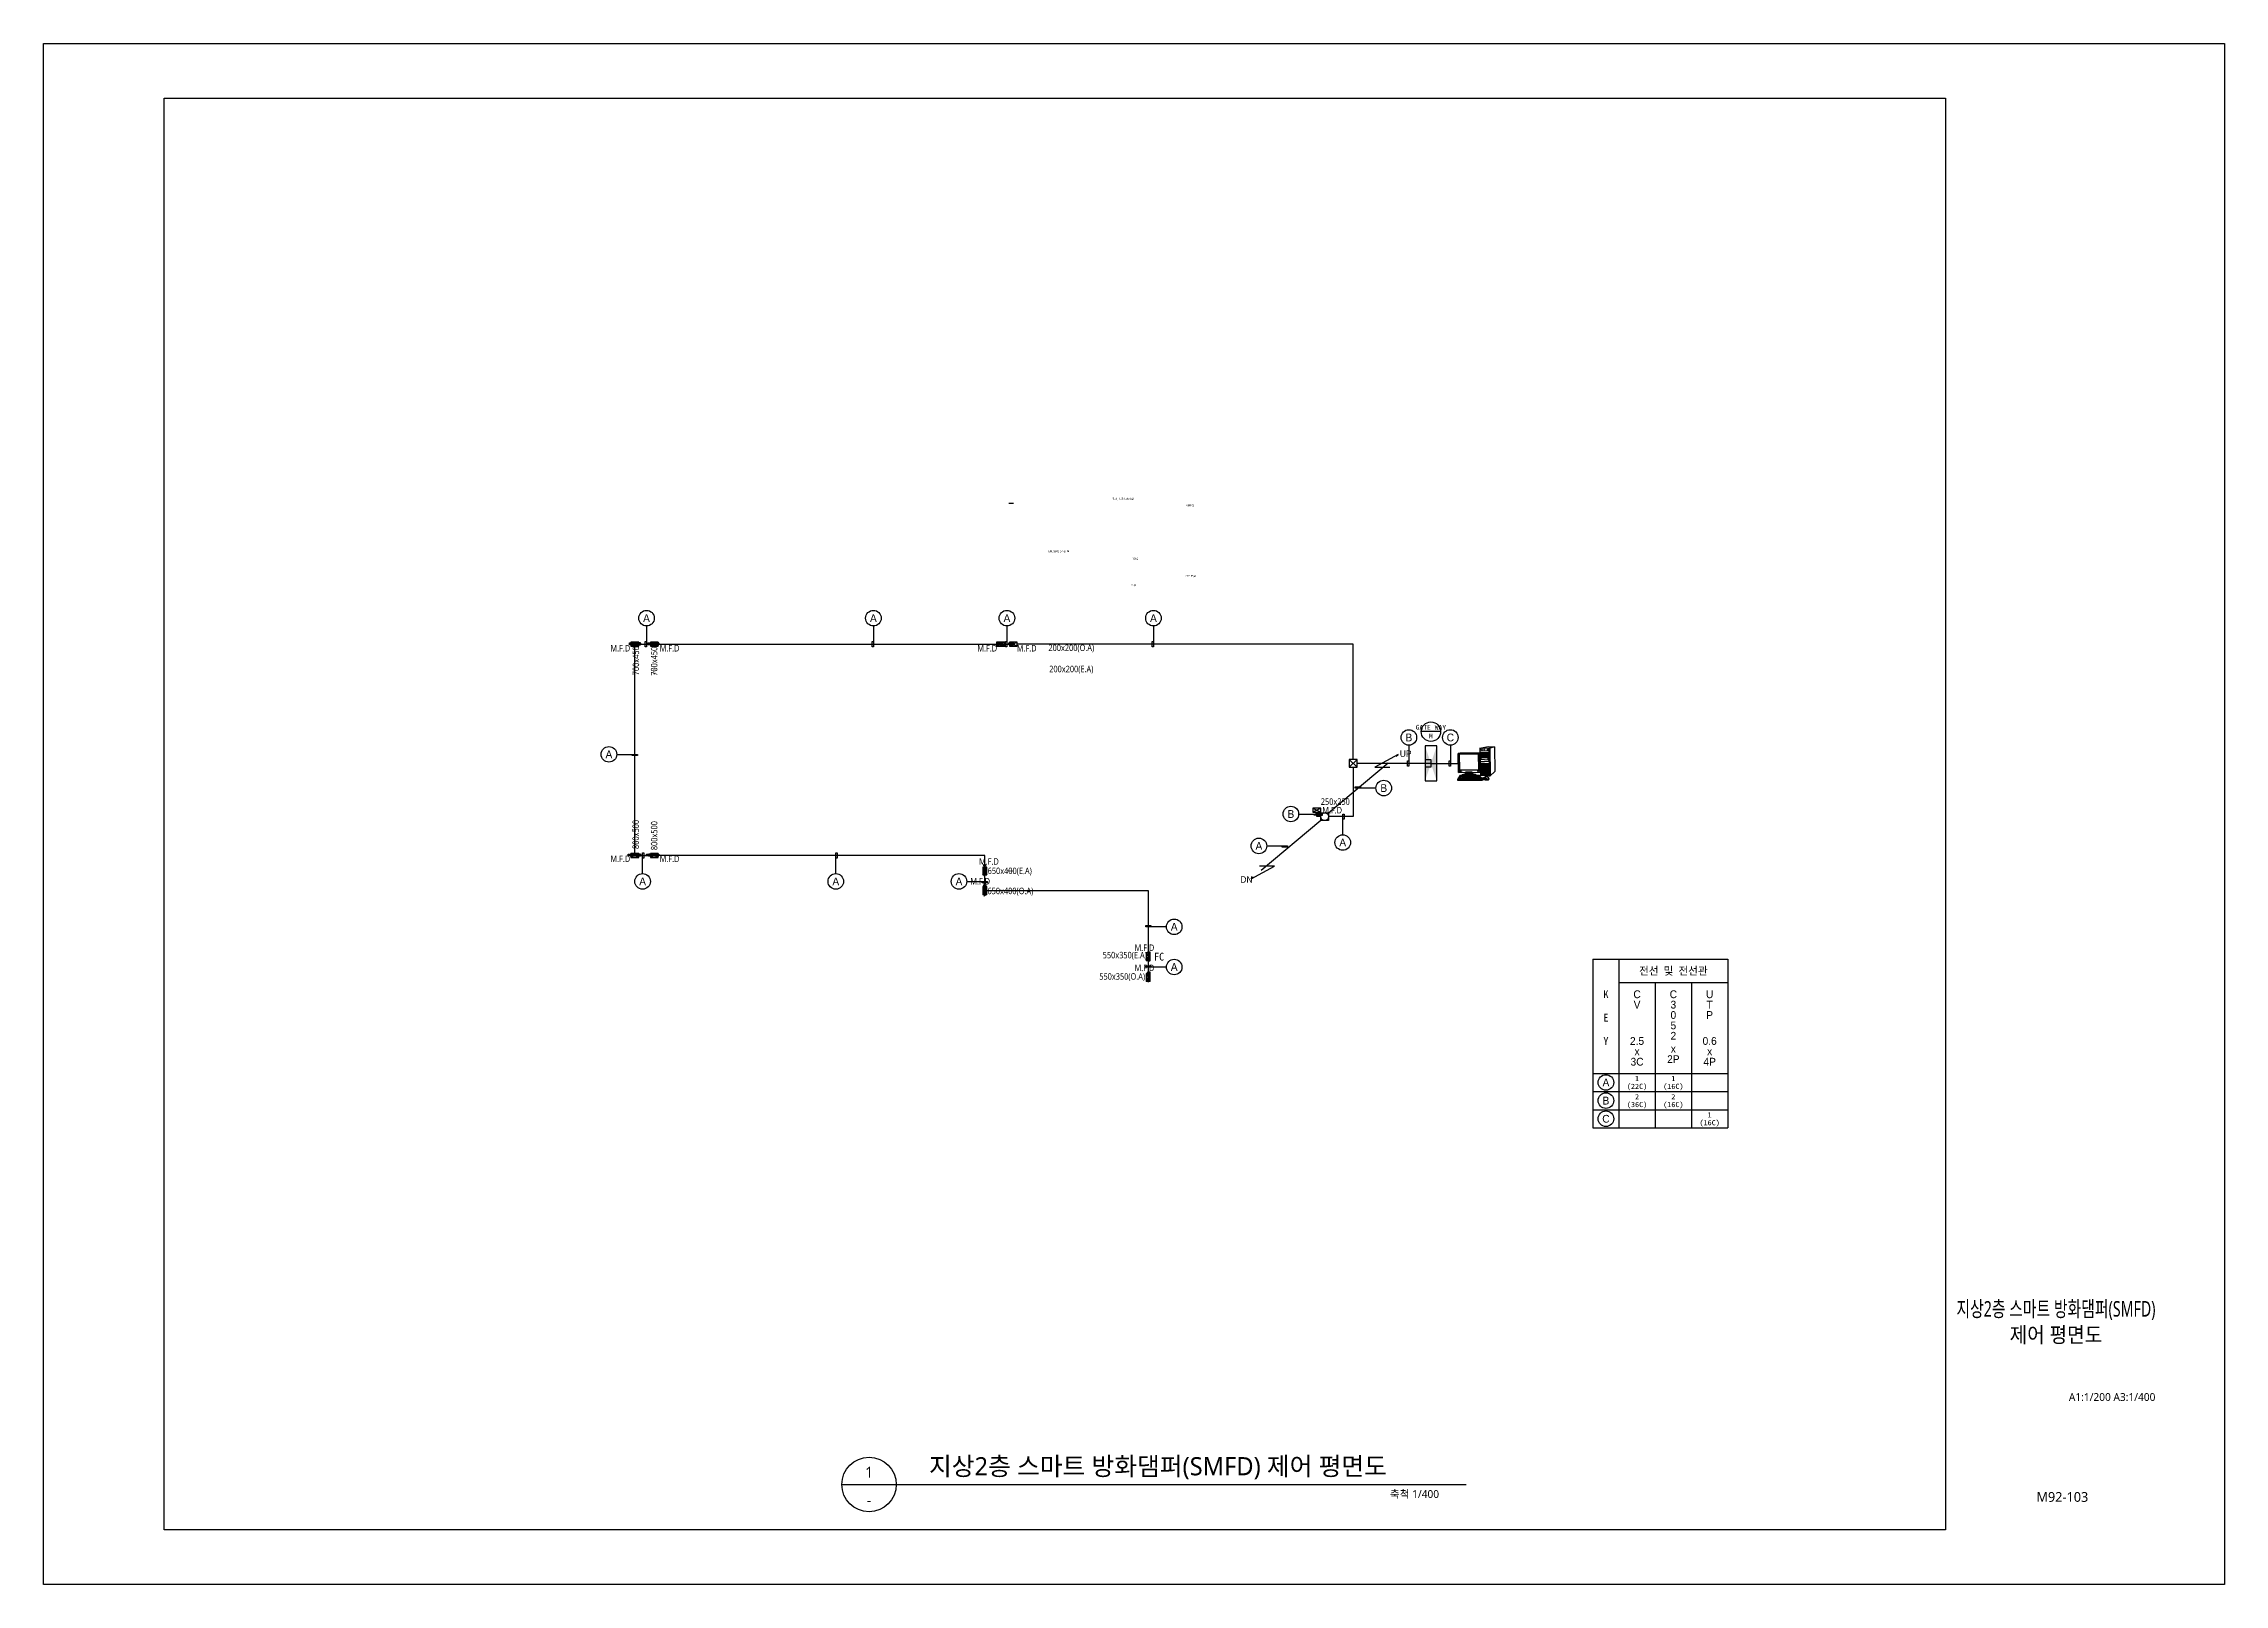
# Model space of a CAD drawing. Header units: millimetres. Extents: x -106634 to 499241, y 0 to 118800.
# Drawn here: x 168200 to 336400, y 0 to 118800 of the extents above; entities that cross this region are included whole.
import ezdxf
from ezdxf.enums import TextEntityAlignment as Align

# ---------------------------------------------------------------- set-up
doc = ezdxf.new("R2010")
doc.units = ezdxf.units.MM
doc.header["$LTSCALE"] = 200
doc.linetypes.add('A', pattern=[17, 15, -2])
doc.layers.get('DEFPOINTS').update_dxf_attribs({"color": 137})
for name, color, linetype in [('1', 7, 'Continuous'), ('1 EA', 3, 'Continuous'), ('1 MFD', 11, 'Continuous'), ('1 OA', 4, 'Continuous'), ('AA-MKXS', 3, 'Continuous'), ('ESC_CTRL', 7, 'Continuous'), ('ESC_TEXT', 255, 'Continuous'), ('F.D_frame', 4, 'Continuous'), ('SEN', 7, 'Continuous'), ('TEXT', 3, 'Continuous'), ('WALL-D', 3, 'Continuous'), ('WIRE', 143, 'A')]:
    doc.layers.add(name, color=color, linetype=linetype)
doc.styles.add('ESC_PL_ANN', font='', dxfattribs={"height": 300})
doc.styles.add('ESC_PL_WIRE', font='', dxfattribs={"height": 250})
doc.styles.add('ESC_TEXT', font='', dxfattribs={"height": 3})
doc.styles.add('STYLE1', font='', dxfattribs={"height": 300})
doc.styles.add('SUNJIN', font='malgun.ttf')
doc.styles.add('스타일1', font='malgun.ttf')
doc.styles.get('ESC_PL_ANN').set_extended_font_data('GulimChe')
doc.styles.get('ESC_PL_WIRE').set_extended_font_data('GulimChe')
doc.styles.get('ESC_TEXT').set_extended_font_data('GulimChe')
doc.styles.get('STYLE1').set_extended_font_data('HY울릉도L')

msp = doc.modelspace()

# ---------------------------------------------------------------- texts
at = {"layer": '1 EA', "style": 'SUNJIN', "width": 0.85}
for s, p in [('700x450', (215290, 71176)), ('800x500', (215290, 57733))]:
    msp.add_text(s, height=500, rotation=90, dxfattribs=at).set_placement(p, align=Align.MIDDLE_CENTER)
for s, p in [('200x200(E.A)', (247465, 70581)), ('250x250', (267828, 60356)), ('650x400(E.A)', (242716, 55018)), ('550x350(E.A)', (251590, 48520))]:
    msp.add_text(s, height=500, dxfattribs=at).set_placement(p, align=Align.MIDDLE_CENTER)
at = {"layer": '1 MFD', "style": 'SUNJIN', "width": 0.85}
for p in [(212680, 72179), (216480, 72179), (240980, 72179), (244026, 72179), (267586, 59689), (212680, 55949), (216480, 55949), (241110, 55739), (240440, 54209), (253106, 49089), (253106, 47539)]:
    msp.add_text('M.F.D', height=500, dxfattribs=at).set_placement(p, align=Align.MIDDLE_CENTER)
at = {"layer": '1 OA', "style": 'SUNJIN', "width": 0.85}
for s, p in [('200x200(O.A)', (247465, 72216)), ('650x400(O.A)', (242766, 53468)), ('550x350(O.A)', (251391, 46874))]:
    msp.add_text(s, height=500, dxfattribs=at).set_placement(p, align=Align.MIDDLE_CENTER)
for s, p in [('700x450', (213879, 71216)), ('800x500', (213866, 57823))]:
    msp.add_text(s, height=500, rotation=90, dxfattribs=at).set_placement(p, align=Align.MIDDLE_CENTER)
at = {"layer": 'AA-MKXS', "linetype": 'Continuous', "style": '스타일1'}
msp.add_text('1', height=840, dxfattribs=at).set_placement((231874, 8224), align=Align.CENTER)
msp.add_text('지상2층 스마트 방화댐퍼(SMFD) 제어 평면도', height=1400, dxfattribs=at).set_placement((236487, 8409))
msp.add_text('축척 1/400', height=600, dxfattribs=at).set_placement((275830, 6965), align=Align.MIDDLE_RIGHT)
at = {"layer": 'AA-MKXS', "style": '스타일1'}
msp.add_text('-', height=840, dxfattribs=at).set_placement((231867, 6499), align=Align.MIDDLE)
at = {"layer": 'DEFPOINTS', "style": 'SUNJIN'}
for s, p in [('전기, 항온항습기실', (250628, 83697)), ('AMP실', (256322, 83191)), ('EMI/EMS Shied실', (245701, 79660)), ('1960', (252169, 79091)), ('컨트로실', (256277, 77731)), ('전실', (252066, 77031)), ('5020', (242544, 55003))]:
    msp.add_text(s, height=150, dxfattribs=at).set_placement(p, align=Align.MIDDLE_LEFT)
for s, p in [('6720', (215306, 70156)), ('8950', (213843, 56841))]:
    msp.add_text(s, height=150, rotation=90, dxfattribs=at).set_placement(p, align=Align.MIDDLE_LEFT)
at = {"layer": 'ESC_CTRL', "style": 'ESC_PL_ANN'}
msp.add_text('FC', height=600, dxfattribs=at).set_placement((253850, 48400), align=Align.MIDDLE_LEFT)
at = {"layer": 'ESC_CTRL', "style": 'ESC_PL_WIRE'}
msp.add_text('전선 및 전선관', height=600, dxfattribs=at).set_placement((293900, 47300), align=Align.MIDDLE_CENTER)
for s, height, p in [('K', 600, (288700, 45200)), ('E', 600, (288700, 43400)), ('Y', 600, (288700, 41600)), ('1', 400, (291100, 38800)), ('1', 400, (293900, 38800)), ('(22C)', 400, (291100, 38200)), ('(36C)', 400, (291100, 36800)), ('2', 400, (291100, 37400)), ('(16C)', 400, (293900, 38200)), ('(16C)', 400, (293900, 36800)), ('2', 400, (293900, 37400)), ('(16C)', 400, (296700, 35400)), ('1', 400, (296700, 36000))]:
    msp.add_text(s, height=height, dxfattribs=at).set_placement(p, align=Align.CENTER)
at = {"layer": 'TEXT', "color": 3, "style": '스타일1'}
for s, width, p in [('지상2층 스마트 방화댐퍼(SMFD)', 0.7, (323408, 21245)), ('제어 평면도', 0.9, (323408, 19245))]:
    msp.add_text(s, height=1200, dxfattribs=dict(at, width=width)).set_placement(p, align=Align.MIDDLE_CENTER)
for s, height, p in [('A1:1/200 A3:1/400', 600, (327743, 14446)), ('M92-103', 750, (323904, 6741))]:
    msp.add_text(s, height=height, dxfattribs=at).set_placement(p, align=Align.MIDDLE_CENTER)

# ---------------------------------------------------------------- blocks, each defined once
blk = doc.blocks.new('sheet-line')
at = {"layer": 'DEFPOINTS'}
blk.add_lwpolyline([(168200, -356400), (0, -356400), (0, -237600), (168200, -237600)], close=True, dxfattribs=at)
blk = doc.blocks.new('baspro_eps')
at = {"layer": 'SEN'}
blk.add_lwpolyline([(-150, 150), (150, 150), (150, -150), (-150, -150)], close=True, dxfattribs=at)
blk.add_circle((0, 0), 150, dxfattribs=at)
at = {"layer": 'WIRE'}
for p, q in [((150, 150), (2831, 2400)), ((2831, 2400), (1937, 1910)), ((1937, 1910), (2510, 1910)), ((-150, -150), (-2831, -2400)), ((-2831, -2400), (-1937, -1910)), ((-1937, -1910), (-2510, -1910))]:
    blk.add_line(p, q, dxfattribs=at)
at = {"layer": 'SEN', "style": 'STYLE1'}
for s, p in [('UP', (2900, 2300)), ('DN', (-3250, -2550))]:
    blk.add_text(s, height=250, dxfattribs=at).set_placement(p)
blk = doc.blocks.new('A$C0C081851')
at = {"layer": 'SEN'}
for p, q in [((2, 0), (0, 4)), ((2, 4), (0, 0)), ((0, 4), (0, 0)), ((2, 4), (0, 4)), ((2, 0), (2, 4)), ((0, 0), (2, 0))]:
    blk.add_line(p, q, dxfattribs=at)
blk = doc.blocks.new('baspro_fc')
at = {"layer": 'SEN', "xscale": 75, "yscale": 75, "zscale": 75, "rotation": 180}
blk.add_blockref('A$C0C081851', (75, 150), dxfattribs=at)
blk = doc.blocks.new('PB')
at = {"layer": 'SEN'}
for p, q in [((-1.5, 1.5), (1.5, -1.5)), ((1.5, 1.5), (-1.5, -1.5))]:
    blk.add_line(p, q, dxfattribs=at)
blk.add_lwpolyline([(1.5, 1.5), (-1.5, 1.5), (-1.5, -1.5), (1.5, -1.5)], close=True, dxfattribs=at)
blk = doc.blocks.new('baspro_pbox')
at = {"layer": 'SEN', "xscale": 100, "yscale": 100, "zscale": 100}
blk.add_blockref('PB', (0, 0), dxfattribs=at)
blk = doc.blocks.new('baspro_ccms')
at = {"color": 7}
for p, q in [((-1347, 766), (-1185, 797)), ((315, 794), (-1347, 767)), ((315, 794), (-1347, 767)), ((-1347, 767), (-1324, -691)), ((251, 744), (-1289, 719)), ((-1289, 719), (-1269, -512)), ((220, 726), (-1259, 703)), ((225, 726), (-1259, 703)), ((225, 726), (-1259, 703)), ((225, 726), (-1259, 703)), ((225, 726), (-1259, 703)), ((225, 726), (-1259, 703)), ((-1259, 703), (-1240, -495)), ((-1259, 703), (-1240, -495)), ((-1259, 703), (-1240, -495)), ((-1259, 703), (-1240, -495)), ((-1259, 703), (-1240, -495)), ((-1259, 703), (-1240, -490)), ((239, -467), (220, 726)), ((244, -472), (225, 726)), ((244, -472), (225, 726)), ((244, -472), (225, 726)), ((244, -472), (225, 726)), ((244, -472), (225, 726)), ((270, -487), (251, 744)), ((328, 859), (315, 794)), ((338, -665), (315, 794)), ((338, -665), (315, 794)), ((327, 1154), (324, 1117)), ((324, 1117), (340, 35)), ((336, 1179), (327, 1154)), ((327, 994), (1032, 963)), ((332, 856), (1044, 819)), ((335, 1175), (966, 1296)), ((1007, 1156), (335, 1176)), ((337, 320), (1048, 274)), ((340, 35), (341, 22)), ((341, 22), (352, 20)), ((343, 180), (1046, 141)), ((344, 50), (1048, 3)), ((344, 15), (1046, -30)), ((352, 20), (357, 21)), ((357, 21), (371, -847)), ((387, 854), (390, 716)), ((968, 822), (387, 854)), ((390, 719), (392, 582)), ((970, 687), (390, 719)), ((390, 716), (970, 684)), ((392, 589), (394, 451)), ((972, 557), (392, 589)), ((392, 582), (972, 550)), ((394, 454), (396, 319)), ((975, 422), (394, 454)), ((394, 451), (974, 420)), ((396, 319), (977, 279)), ((422, 548), (943, 519)), ((423, 495), (944, 466)), ((450, 792), (443, 792)), ((443, 792), (443, 784)), ((443, 784), (443, 779)), ((443, 779), (450, 776)), ((458, 792), (450, 792)), ((450, 776), (458, 776)), ((875, 770), (458, 792)), ((458, 776), (891, 753)), ((495, 692), (855, 669)), ((496, 613), (495, 692)), ((509, 671), (510, 655)), ((839, 651), (509, 671)), ((510, 655), (840, 635)), ((525, 813), (525, 789)), ((650, 805), (525, 813)), ((525, 772), (526, 736)), ((526, 736), (778, 721)), ((548, 505), (812, 490)), ((664, 818), (650, 805)), ((778, 813), (664, 818)), ((730, 627), (836, 622)), ((731, 607), (730, 627)), ((837, 602), (731, 607)), ((778, 775), (778, 813)), ((778, 721), (778, 759)), ((836, 622), (837, 602)), ((840, 635), (839, 651)), ((856, 587), (855, 669)), ((893, 769), (875, 770)), ((891, 753), (899, 753)), ((900, 765), (893, 769)), ((899, 753), (900, 765)), ((904, 1012), (903, 1109)), ((903, 1109), (969, 1107)), ((971, 1005), (904, 1012)), ((966, 1296), (1449, 1285)), ((970, 684), (968, 822)), ((969, 1107), (971, 1005)), ((972, 550), (970, 687)), ((974, 420), (972, 557)), ((977, 279), (975, 422)), ((1449, 1285), (1007, 1156)), ((1029, 1151), (1016, 1163)), ((1082, 1183), (1023, 1159)), ((1023, 1159), (1059, -913)), ((1036, 1128), (1029, 1151)), ((1068, -906), (1036, 1128)), ((1115, -881), (1082, 1183)), ((1086, 1175), (1117, -891)), ((-1183, -916), (-1409, -1245)), ((-1409, -1245), (532, -1241)), ((-1409, -1245), (-1409, -1295)), ((-1324, -691), (338, -665)), ((-1324, -691), (338, -665)), ((-1282, -1165), (-1267, -1133)), ((-1269, -512), (270, -487)), ((-1257, -1115), (-1267, -1133)), ((-1267, -1133), (-1226, -1133)), ((-1263, -1214), (-1248, -1183)), ((-1263, -1214), (-1191, -1214)), ((-1257, -1115), (-1216, -1115)), ((-1253, -1115), (-1238, -1084)), ((-1237, -1165), (-1248, -1183)), ((-1248, -1183), (-1207, -1182)), ((-1240, -490), (239, -467)), ((-1240, -495), (244, -472)), ((-1240, -495), (244, -472)), ((-1240, -495), (244, -472)), ((-1240, -495), (244, -472)), ((-1240, -495), (244, -472)), ((-1228, -1066), (-1238, -1084)), ((-1238, -1084), (-1197, -1084)), ((-1237, -1165), (-1196, -1165)), ((-1236, -1165), (-1226, -1165)), ((-1228, -1066), (-1187, -1066)), ((-1216, -1115), (-1226, -1133)), ((-1211, -1165), (-1226, -1133)), ((-1225, -1066), (-1210, -1034)), ((-1201, -1147), (-1216, -1115)), ((-1200, -1016), (-1210, -1034)), ((-1210, -1034), (-1169, -1034)), ((-1196, -1165), (-1207, -1182)), ((-1191, -1214), (-1207, -1182)), ((-1200, -1016), (-1158, -1016)), ((-1187, -1066), (-1197, -1084)), ((-1182, -1115), (-1197, -1084)), ((-1181, -1196), (-1196, -1165)), ((-1181, -1196), (-1191, -1214)), ((-1172, -1098), (-1187, -1066)), ((-1178, -985), (-1163, -953)), ((-1178, -985), (-358, -983)), ((-1174, -911), (238, -908)), ((-1158, -1016), (-1169, -1034)), ((-1154, -1066), (-1169, -1034)), ((-1165, -1214), (-1150, -1182)), ((-1165, -1214), (-366, -1212)), ((-1153, -935), (-1163, -953)), ((-1163, -953), (-1122, -953)), ((-1143, -1048), (-1158, -1016)), ((-1153, -935), (-1112, -935)), ((-1140, -1165), (-1150, -1182)), ((-1150, -1182), (-381, -1181)), ((-1140, -1165), (-391, -1163)), ((-1112, -935), (-1122, -953)), ((-1107, -984), (-1122, -953)), ((-1120, -1165), (-1105, -1133)), ((-1096, -967), (-1112, -935)), ((-1095, -1115), (-1105, -1133)), ((-1105, -1133), (-1064, -1133)), ((-1097, -984), (-1082, -953)), ((-1095, -1115), (-1054, -1115)), ((-1092, -1115), (-1077, -1083)), ((-1072, -935), (-1082, -953)), ((-1082, -953), (-1041, -953)), ((-1066, -1066), (-1077, -1083)), ((-1077, -1083), (-1035, -1083)), ((-1072, -935), (-1031, -935)), ((-1066, -1066), (-1025, -1066)), ((-1054, -1115), (-1064, -1133)), ((-1049, -1164), (-1064, -1133)), ((-1063, -1066), (-1048, -1034)), ((-1039, -1147), (-1054, -1115)), ((-1038, -1016), (-1048, -1034)), ((-1048, -1034), (-1007, -1034)), ((-1031, -935), (-1041, -953)), ((-1026, -984), (-1041, -953)), ((-1040, -871), (-781, -776)), ((11, -854), (-1040, -871)), ((11, -854), (-1040, -871)), ((-1040, -871), (-1040, -912)), ((-1040, -912), (11, -896)), ((-1039, -1164), (-1024, -1133)), ((-1038, -1016), (-997, -1016)), ((-1025, -1066), (-1035, -1083)), ((-1020, -1115), (-1035, -1083)), ((-1016, -967), (-1031, -935)), ((-1010, -1097), (-1025, -1066)), ((-1014, -1115), (-1024, -1133)), ((-1024, -1133), (-983, -1133)), ((-1016, -984), (-1001, -953)), ((-1014, -1115), (-973, -1115)), ((-1011, -1115), (-996, -1083)), ((-997, -1016), (-1007, -1034)), ((-992, -1065), (-1007, -1034)), ((-991, -935), (-1001, -953)), ((-1001, -953), (-960, -952)), ((-982, -1048), (-997, -1016)), ((-985, -1065), (-996, -1083)), ((-996, -1083), (-955, -1083)), ((-991, -935), (-950, -935)), ((-985, -1065), (-944, -1065)), ((-973, -1115), (-983, -1133)), ((-968, -1164), (-983, -1133)), ((-982, -1065), (-967, -1034)), ((-958, -1147), (-973, -1115)), ((-957, -1016), (-967, -1034)), ((-967, -1034), (-926, -1034)), ((-950, -935), (-960, -952)), ((-945, -984), (-960, -952)), ((-958, -1164), (-943, -1132)), ((-957, -1016), (-916, -1016)), ((-944, -1065), (-955, -1083)), ((-939, -1115), (-955, -1083)), ((-935, -966), (-950, -935)), ((-929, -1097), (-944, -1065)), ((-933, -1115), (-943, -1132)), ((-943, -1132), (-902, -1132)), ((-935, -984), (-920, -952)), ((-933, -1115), (-892, -1115)), ((-930, -1115), (-915, -1083)), ((-916, -1016), (-926, -1034)), ((-911, -1065), (-926, -1034)), ((-910, -935), (-920, -952)), ((-920, -952), (-879, -952)), ((-901, -1048), (-916, -1016)), ((-905, -1065), (-915, -1083)), ((-915, -1083), (-874, -1083)), ((-910, -935), (-869, -935)), ((-905, -1065), (-863, -1065)), ((-892, -1115), (-902, -1132)), ((-887, -1164), (-902, -1132)), ((-901, -1065), (-886, -1033)), ((-877, -1146), (-892, -1115)), ((-876, -1016), (-886, -1033)), ((-886, -1033), (-845, -1033)), ((-869, -935), (-879, -952)), ((-864, -984), (-879, -952)), ((-877, -1164), (-862, -1132)), ((-876, -1016), (-835, -1016)), ((-863, -1065), (-874, -1083)), ((-859, -1115), (-874, -1083)), ((-854, -966), (-869, -935)), ((-848, -1097), (-863, -1065)), ((-852, -1115), (-862, -1132)), ((-862, -1132), (-821, -1132)), ((-854, -984), (-839, -952)), ((-852, -1115), (-811, -1114)), ((-849, -1115), (-834, -1083)), ((-835, -1016), (-845, -1033)), ((-830, -1065), (-845, -1033)), ((-829, -934), (-839, -952)), ((-839, -952), (-798, -952)), ((-820, -1047), (-835, -1016)), ((-824, -1065), (-834, -1083)), ((-834, -1083), (-793, -1083)), ((-829, -934), (-788, -934)), ((-824, -1065), (-782, -1065)), ((-811, -1114), (-821, -1132)), ((-806, -1164), (-821, -1132)), ((-820, -1065), (-805, -1033)), ((-796, -1146), (-811, -1114)), ((-795, -1016), (-805, -1033)), ((-805, -1033), (-764, -1033)), ((-788, -934), (-798, -952)), ((-783, -984), (-798, -952)), ((-796, -1164), (-782, -1132)), ((-795, -1016), (-754, -1015)), ((-782, -1065), (-793, -1083)), ((-778, -1114), (-793, -1083)), ((-773, -966), (-788, -934)), ((-767, -1097), (-782, -1065)), ((-771, -1114), (-782, -1132)), ((-782, -1132), (-740, -1132)), ((-781, -776), (-778, -776)), ((-256, -674), (-779, -682)), ((-779, -682), (-777, -808)), ((-777, -808), (-254, -800)), ((-773, -984), (-758, -952)), ((-771, -1114), (-730, -1114)), ((-768, -1114), (-753, -1083)), ((-754, -1015), (-764, -1033)), ((-749, -1065), (-764, -1033)), ((-748, -934), (-758, -952)), ((-758, -952), (-717, -952)), ((-739, -1047), (-754, -1015)), ((-743, -1065), (-753, -1083)), ((-753, -1083), (-712, -1083)), ((-748, -934), (-707, -934)), ((-743, -1065), (-702, -1065)), ((-730, -1114), (-740, -1132)), ((-725, -1164), (-740, -1132)), ((-739, -1065), (-724, -1033)), ((-715, -1146), (-730, -1114)), ((-714, -1015), (-724, -1033)), ((-724, -1033), (-683, -1033)), ((-707, -934), (-717, -952)), ((-702, -984), (-717, -952)), ((-716, -1164), (-701, -1132)), ((-714, -1015), (-673, -1015)), ((-702, -1065), (-712, -1083)), ((-697, -1114), (-712, -1083)), ((-692, -966), (-707, -934)), ((-686, -1097), (-702, -1065)), ((-690, -1114), (-701, -1132)), ((-701, -1132), (-659, -1132)), ((-692, -984), (-677, -952)), ((-690, -1114), (-649, -1114)), ((-687, -1114), (-672, -1082)), ((-673, -1015), (-683, -1033)), ((-668, -1065), (-683, -1033)), ((-667, -934), (-677, -952)), ((-677, -952), (-636, -952)), ((-658, -1047), (-673, -1015)), ((-662, -1065), (-672, -1082)), ((-672, -1082), (-631, -1082)), ((-667, -934), (-626, -934)), ((-662, -1065), (-621, -1065)), ((-649, -1114), (-659, -1132)), ((-644, -1164), (-659, -1132)), ((-658, -1065), (-643, -1033)), ((-634, -1146), (-649, -1114)), ((-633, -1015), (-643, -1033)), ((-643, -1033), (-602, -1033)), ((-626, -934), (-636, -952)), ((-621, -983), (-636, -952)), ((-635, -1164), (-620, -1132)), ((-633, -1015), (-592, -1015)), ((-621, -1065), (-631, -1082)), ((-616, -1114), (-631, -1082)), ((-611, -966), (-626, -934)), ((-606, -1096), (-621, -1065)), ((-609, -1114), (-620, -1132)), ((-620, -1132), (-578, -1132)), ((-611, -983), (-596, -952)), ((-609, -1114), (-568, -1114)), ((-606, -1114), (-591, -1082)), ((-592, -1015), (-602, -1033)), ((-587, -1065), (-602, -1033)), ((-586, -934), (-596, -952)), ((-596, -952), (-555, -952)), ((-577, -1047), (-592, -1015)), ((-581, -1065), (-591, -1082)), ((-591, -1082), (-550, -1082)), ((-586, -934), (-545, -934)), ((-581, -1065), (-540, -1064)), ((-568, -1114), (-578, -1132)), ((-563, -1163), (-578, -1132)), ((-577, -1065), (-562, -1033)), ((-553, -1146), (-568, -1114)), ((-552, -1015), (-562, -1033)), ((-562, -1033), (-521, -1033)), ((-545, -934), (-555, -952)), ((-540, -983), (-555, -952)), ((-554, -1163), (-539, -1132)), ((-552, -1015), (-511, -1015)), ((-540, -1064), (-550, -1082)), ((-535, -1114), (-550, -1082)), ((-530, -966), (-545, -934)), ((-525, -1096), (-540, -1064)), ((-529, -1114), (-539, -1132)), ((-539, -1132), (-498, -1131)), ((-530, -983), (-516, -951)), ((-529, -1114), (-487, -1114)), ((-511, -1015), (-521, -1033)), ((-506, -1064), (-521, -1033)), ((-505, -934), (-516, -951)), ((-516, -951), (-474, -951)), ((-516, -1096), (-501, -1064)), ((-496, -1047), (-511, -1015)), ((-505, -934), (-464, -934)), ((-505, -1114), (-490, -1082)), ((-459, -1064), (-501, -1064)), ((-501, -1064), (-490, -1082)), ((-487, -1114), (-498, -1131)), ((-482, -1163), (-498, -1131)), ((-449, -1082), (-490, -1082)), ((-487, -1047), (-472, -1015)), ((-472, -1145), (-487, -1114)), ((-477, -1064), (-462, -1033)), ((-464, -934), (-474, -951)), ((-459, -983), (-474, -951)), ((-473, -1163), (-458, -1131)), ((-472, -1015), (-462, -1033)), ((-431, -1015), (-472, -1015)), ((-449, -965), (-464, -934)), ((-420, -1032), (-462, -1033)), ((-459, -1064), (-449, -1082)), ((-448, -1114), (-458, -1131)), ((-458, -1131), (-417, -1131)), ((-434, -1114), (-449, -1082)), ((-448, -1114), (-427, -1114)), ((-440, -965), (-425, -934)), ((-438, -1096), (-423, -1064)), ((-431, -1015), (-420, -1032)), ((-430, -983), (-415, -951)), ((-428, -1114), (-413, -1082)), ((-427, -1114), (-417, -1131)), ((-384, -933), (-425, -934)), ((-425, -934), (-415, -951)), ((-423, -1064), (-413, -1082)), ((-382, -1064), (-423, -1064)), ((-405, -1064), (-420, -1032)), ((-402, -1163), (-417, -1131)), ((-374, -951), (-415, -951)), ((-372, -1082), (-413, -1082)), ((-409, -1046), (-394, -1015)), ((-402, -1145), (-387, -1114)), ((-399, -1064), (-384, -1032)), ((-394, -1015), (-384, -1032)), ((-353, -1015), (-394, -1015)), ((-392, -1163), (-377, -1131)), ((-391, -1163), (-381, -1181)), ((-346, -1113), (-387, -1114)), ((-387, -1114), (-377, -1131)), ((-384, -933), (-374, -951)), ((-343, -1032), (-384, -1032)), ((-382, -1064), (-372, -1082)), ((-366, -1212), (-381, -1181)), ((-336, -1131), (-377, -1131)), ((-358, -983), (-374, -951)), ((-356, -1113), (-372, -1082)), ((-361, -1096), (-346, -1064)), ((-353, -1015), (-343, -1032)), ((-350, -1113), (-335, -1082)), ((-350, -1195), (-335, -1163)), ((-350, -1195), (-340, -1212)), ((-346, -1064), (-335, -1082)), ((-304, -1064), (-346, -1064)), ((-346, -1113), (-336, -1131)), ((-328, -1064), (-343, -1032)), ((-340, -1212), (-325, -1181)), ((-340, -1212), (-268, -1212)), ((-321, -1163), (-336, -1131)), ((-294, -1082), (-335, -1082)), ((-335, -1163), (-325, -1181)), ((-294, -1163), (-335, -1163)), ((-332, -1046), (-317, -1015)), ((-283, -1180), (-325, -1181)), ((-322, -1064), (-307, -1032)), ((-276, -1014), (-317, -1015)), ((-317, -1015), (-307, -1032)), ((-313, -1145), (-298, -1113)), ((-265, -1032), (-307, -1032)), ((-304, -1064), (-294, -1082)), ((-303, -1163), (-288, -1131)), ((-199, -1113), (-298, -1113)), ((-298, -1113), (-288, -1131)), ((-296, -965), (-281, -933)), ((-296, -965), (-285, -983)), ((-279, -1113), (-294, -1082)), ((-294, -1163), (-283, -1180)), ((-189, -1131), (-288, -1131)), ((-285, -983), (-270, -951)), ((-285, -983), (-52, -982)), ((-283, -1096), (-268, -1064)), ((-268, -1212), (-283, -1180)), ((-281, -933), (-270, -951)), ((-240, -933), (-281, -933)), ((-276, -1014), (-265, -1032)), ((-273, -1113), (-258, -1082)), ((-229, -951), (-270, -951)), ((-227, -1064), (-268, -1064)), ((-268, -1064), (-258, -1082)), ((-250, -1064), (-265, -1032)), ((-217, -1081), (-258, -1082)), ((-254, -800), (-256, -674)), ((-255, -767), (-252, -767)), ((-252, -767), (11, -854)), ((-252, -767), (11, -854)), ((-240, -933), (-229, -951)), ((-214, -983), (-229, -951)), ((-228, -1194), (-213, -1163)), ((-228, -1194), (-217, -1212)), ((-227, -1064), (-217, -1081)), ((-201, -1113), (-217, -1081)), ((-217, -1212), (-202, -1180)), ((-217, -1212), (-146, -1212)), ((-215, -965), (-200, -933)), ((-172, -1163), (-213, -1163)), ((-213, -1163), (-202, -1180)), ((-204, -983), (-190, -951)), ((-161, -1180), (-202, -1180)), ((-159, -933), (-200, -933)), ((-200, -933), (-190, -951)), ((-199, -1113), (-189, -1131)), ((-198, -1046), (-183, -1014)), ((-198, -1046), (-188, -1064)), ((-148, -951), (-190, -951)), ((-174, -1163), (-189, -1131)), ((-188, -1064), (-173, -1032)), ((-106, -1063), (-188, -1064)), ((-142, -1014), (-183, -1014)), ((-183, -1014), (-173, -1032)), ((-132, -1032), (-173, -1032)), ((-172, -1163), (-161, -1180)), ((-171, -1095), (-156, -1064)), ((-171, -1095), (-160, -1113)), ((-146, -1212), (-161, -1180)), ((-159, -933), (-148, -951)), ((-152, -1113), (-137, -1081)), ((-70, -1113), (-152, -1113)), ((-133, -982), (-148, -951)), ((-147, -1064), (-137, -1081)), ((-142, -1014), (-132, -1032)), ((-96, -1081), (-137, -1081)), ((-134, -965), (-119, -933)), ((-117, -1064), (-132, -1032)), ((-126, -1145), (-111, -1113)), ((-126, -1145), (-116, -1162)), ((-124, -982), (-109, -951)), ((-119, -933), (-109, -951)), ((-78, -933), (-119, -933)), ((-117, -1046), (-102, -1014)), ((-116, -1162), (-101, -1131)), ((-43, -1162), (-116, -1162)), ((-111, -1113), (-101, -1131)), ((-67, -950), (-109, -951)), ((-107, -1063), (-92, -1032)), ((-106, -1063), (-96, -1081)), ((-102, -1014), (-92, -1032)), ((-61, -1014), (-102, -1014)), ((-60, -1131), (-101, -1131)), ((-99, -1194), (-84, -1162)), ((-99, -1194), (-88, -1212)), ((-81, -1113), (-96, -1081)), ((-51, -1032), (-92, -1032)), ((-88, -1212), (-74, -1180)), ((-88, -1212), (-17, -1212)), ((-84, -1162), (-74, -1180)), ((-81, -1095), (-66, -1063)), ((-78, -933), (-67, -950)), ((-32, -1180), (-74, -1180)), ((-71, -1113), (-56, -1081)), ((-70, -1113), (-60, -1131)), ((-52, -982), (-67, -950)), ((-25, -1063), (-66, -1063)), ((-66, -1063), (-56, -1081)), ((-61, -1014), (-51, -1032)), ((-45, -1162), (-60, -1131)), ((-15, -1081), (-56, -1081)), ((-36, -1063), (-51, -1032)), ((-45, -1145), (-31, -1113)), ((-43, -1162), (-32, -1180)), ((-36, -1046), (-21, -1014)), ((-35, -1162), (-20, -1130)), ((-17, -1212), (-32, -1180)), ((-31, -1113), (-20, -1130)), ((11, -1113), (-31, -1113)), ((-26, -1063), (-11, -1032)), ((-25, -1063), (-15, -1081)), ((-21, -1014), (-11, -1032)), ((20, -1014), (-21, -1014)), ((21, -1130), (-20, -1130)), ((-18, -1194), (-3, -1162)), ((0, -1113), (-15, -1081)), ((30, -1031), (-11, -1032)), ((-8, -1212), (7, -1180)), ((-8, -1212), (64, -1211)), ((244, -932), (-5, -933)), ((-5, -933), (22, -982)), ((38, -1162), (-3, -1162)), ((-3, -1162), (7, -1180)), ((0, -1095), (15, -1063)), ((49, -1180), (7, -1180)), ((10, -1113), (25, -1081)), ((11, -896), (11, -854)), ((11, -1113), (21, -1130)), ((56, -1063), (15, -1063)), ((15, -1063), (25, -1081)), ((20, -1014), (30, -1031)), ((36, -1162), (21, -1130)), ((271, -981), (22, -982)), ((66, -1081), (25, -1081)), ((45, -1063), (30, -1031)), ((35, -1144), (50, -1113)), ((38, -1162), (49, -1180)), ((46, -1162), (61, -1130)), ((64, -1211), (49, -1180)), ((92, -1112), (50, -1113)), ((50, -1113), (61, -1130)), ((56, -1063), (66, -1081)), ((102, -1130), (61, -1130)), ((63, -1194), (78, -1162)), ((81, -1113), (66, -1081)), ((73, -1211), (88, -1180)), ((73, -1211), (145, -1211)), ((78, -932), (105, -982)), ((119, -1162), (78, -1162)), ((78, -1162), (88, -1180)), ((129, -1180), (88, -1180)), ((92, -1112), (102, -1130)), ((102, -1045), (117, -1014)), ((102, -1045), (113, -1063)), ((117, -1162), (102, -1130)), ((113, -1063), (128, -1031)), ((194, -1063), (113, -1063)), ((158, -1013), (117, -1014)), ((117, -1014), (128, -1031)), ((119, -1162), (129, -1180)), ((169, -1031), (128, -1031)), ((145, -1211), (129, -1180)), ((138, -1095), (153, -1063)), ((138, -1095), (148, -1112)), ((148, -1112), (163, -1081)), ((230, -1112), (148, -1112)), ((153, -1063), (163, -1081)), ((158, -1013), (169, -1031)), ((161, -932), (188, -982)), ((205, -1080), (163, -1081)), ((184, -1063), (169, -1031)), ((174, -1144), (189, -1112)), ((174, -1144), (184, -1162)), ((183, -1045), (198, -1013)), ((184, -1162), (199, -1130)), ((339, -1161), (184, -1162)), ((189, -1112), (199, -1130)), ((194, -1063), (208, -1031)), ((194, -1063), (205, -1080)), ((198, -1013), (208, -1031)), ((239, -1013), (198, -1013)), ((240, -1130), (199, -1130)), ((202, -1193), (217, -1162)), ((202, -1193), (212, -1211)), ((220, -1112), (205, -1080)), ((250, -1031), (208, -1031)), ((212, -1211), (227, -1179)), ((212, -1211), (364, -1211)), ((217, -1162), (227, -1179)), ((219, -1095), (234, -1063)), ((227, -1179), (349, -1179)), ((229, -1112), (244, -1080)), ((230, -1112), (240, -1130)), ((234, -1063), (244, -1080)), ((275, -1063), (234, -1063)), ((239, -1013), (250, -1031)), ((256, -1162), (240, -1130)), ((244, -932), (271, -981)), ((286, -1080), (244, -1080)), ((247, -913), (532, -1241)), ((265, -1063), (250, -1031)), ((255, -1144), (270, -1112)), ((264, -1045), (279, -1013)), ((265, -1162), (280, -1130)), ((270, -1112), (280, -1130)), ((311, -1112), (270, -1112)), ((274, -1063), (289, -1031)), ((275, -1063), (286, -1080)), ((279, -1013), (289, -1031)), ((320, -1013), (279, -1013)), ((321, -1130), (280, -1130)), ((301, -1112), (286, -1080)), ((331, -1031), (289, -1031)), ((300, -1094), (315, -1063)), ((310, -1112), (325, -1080)), ((311, -1112), (321, -1130)), ((356, -1062), (315, -1063)), ((315, -1063), (325, -1080)), ((320, -1013), (331, -1031)), ((336, -1161), (321, -1130)), ((366, -1080), (325, -1080)), ((346, -1062), (331, -1031)), ((365, -450), (336, -530)), ((336, -1144), (351, -1112)), ((367, -585), (338, -665)), ((339, -1161), (349, -1179)), ((346, -1161), (361, -1130)), ((364, -1211), (349, -1179)), ((392, -1112), (351, -1112)), ((351, -1112), (361, -1130)), ((402, -1130), (361, -1130)), ((364, -1193), (378, -1161)), ((382, -1112), (366, -1080)), ((371, -847), (381, -871)), ((374, -901), (372, -871)), ((379, -915), (374, -901)), ((374, -1211), (389, -1179)), ((374, -1211), (445, -1211)), ((420, -1161), (378, -1161)), ((378, -1161), (389, -1179)), ((391, -926), (379, -915)), ((381, -871), (397, -874)), ((389, -1179), (430, -1179)), ((412, -931), (391, -926)), ((392, -1112), (402, -1130)), ((397, -874), (417, -874)), ((417, -1161), (402, -1130)), ((1025, -987), (412, -931)), ((417, -874), (437, -874)), ((420, -1161), (430, -1179)), ((445, -1211), (430, -1179)), ((437, -874), (1068, -906)), ((477, -1173), (490, -1167)), ((490, -1167), (510, -1157)), ((518, -1137), (506, -1143)), ((510, -1157), (533, -1147)), ((534, -1131), (518, -1137)), ((532, -1241), (532, -1291)), ((533, -1147), (550, -1142)), ((546, -1128), (534, -1131)), ((561, -1126), (546, -1128)), ((550, -1142), (564, -1140)), ((574, -1125), (561, -1126)), ((564, -1140), (582, -1139)), ((590, -1125), (574, -1125)), ((582, -1139), (596, -1140)), ((605, -1126), (590, -1125)), ((596, -1140), (612, -1143)), ((603, -1176), (602, -1178)), ((603, -1177), (602, -1180)), ((602, -1178), (602, -1179)), ((602, -1179), (604, -1181)), ((602, -1180), (602, -1184)), ((602, -1184), (603, -1187)), ((605, -1169), (603, -1173)), ((603, -1172), (603, -1174)), ((603, -1173), (603, -1177)), ((603, -1174), (603, -1176)), ((603, -1187), (603, -1190)), ((603, -1190), (604, -1193)), ((607, -1194), (603, -1192)), ((603, -1192), (604, -1195)), ((603, -1192), (604, -1196)), ((604, -1170), (608, -1158)), ((605, -1172), (604, -1170)), ((604, -1181), (605, -1182)), ((604, -1193), (605, -1196)), ((604, -1195), (605, -1198)), ((604, -1196), (605, -1201)), ((627, -1131), (605, -1126)), ((607, -1173), (605, -1172)), ((605, -1182), (607, -1183)), ((605, -1196), (606, -1197)), ((605, -1198), (607, -1199)), ((605, -1201), (606, -1205)), ((606, -1197), (608, -1198)), ((606, -1205), (608, -1210)), ((611, -1174), (607, -1173)), ((607, -1183), (611, -1183)), ((642, -1187), (607, -1194)), ((607, -1199), (609, -1200)), ((608, -1158), (614, -1148)), ((608, -1198), (609, -1198)), ((608, -1210), (609, -1213)), ((609, -1198), (611, -1199)), ((609, -1200), (611, -1200)), ((609, -1213), (610, -1218)), ((610, -1218), (613, -1223)), ((615, -1174), (611, -1174)), ((611, -1183), (615, -1183)), ((611, -1199), (615, -1198)), ((611, -1200), (613, -1200)), ((612, -1143), (619, -1145)), ((613, -1200), (614, -1200)), ((613, -1223), (617, -1231)), ((614, -1148), (620, -1138)), ((614, -1200), (616, -1200)), ((620, -1174), (615, -1174)), ((615, -1183), (620, -1182)), ((615, -1198), (620, -1197)), ((616, -1200), (619, -1199)), ((617, -1231), (620, -1235)), ((619, -1232), (618, -1237)), ((618, -1237), (620, -1239)), ((619, -1145), (627, -1131)), ((619, -1199), (621, -1198)), ((620, -1138), (625, -1129)), ((627, -1173), (620, -1174)), ((620, -1182), (626, -1181)), ((620, -1197), (626, -1195)), ((620, -1235), (624, -1237)), ((620, -1239), (622, -1242)), ((621, -1198), (624, -1198)), ((622, -1242), (626, -1244)), ((624, -1198), (627, -1197)), ((624, -1237), (630, -1240)), ((625, -1129), (631, -1121)), ((626, -1181), (633, -1180)), ((626, -1195), (633, -1193)), ((626, -1244), (631, -1245)), ((635, -1171), (627, -1173)), ((627, -1197), (630, -1196)), ((630, -1196), (634, -1195)), ((630, -1240), (634, -1240)), ((631, -1121), (638, -1113)), ((631, -1245), (638, -1246)), ((633, -1180), (640, -1178)), ((633, -1193), (640, -1192)), ((634, -1195), (637, -1194)), ((634, -1240), (645, -1242)), ((642, -1170), (635, -1171)), ((637, -1194), (639, -1193)), ((638, -1113), (643, -1105)), ((638, -1246), (647, -1247)), ((639, -1193), (642, -1193)), ((640, -1178), (647, -1177)), ((640, -1192), (646, -1191)), ((649, -1169), (642, -1170)), ((682, -1179), (642, -1187)), ((642, -1193), (644, -1192)), ((643, -1105), (650, -1103)), ((646, -1105), (643, -1108)), ((647, -1107), (643, -1108)), ((643, -1108), (645, -1108)), ((643, -1108), (644, -1109)), ((644, -1103), (670, -1071)), ((656, -1099), (644, -1103)), ((644, -1109), (651, -1107)), ((644, -1192), (648, -1192)), ((645, -1108), (667, -1102)), ((645, -1242), (659, -1243)), ((648, -1104), (646, -1105)), ((646, -1191), (652, -1190)), ((653, -1105), (647, -1107)), ((647, -1177), (653, -1176)), ((647, -1247), (660, -1248)), ((654, -1103), (648, -1104)), ((648, -1192), (652, -1191)), ((656, -1167), (649, -1169)), ((650, -1103), (656, -1101)), ((651, -1107), (658, -1105)), ((652, -1190), (658, -1188)), ((652, -1191), (657, -1190)), ((656, -1104), (653, -1105)), ((653, -1176), (659, -1175)), ((660, -1101), (654, -1103)), ((662, -1098), (656, -1099)), ((656, -1101), (662, -1100)), ((661, -1103), (656, -1104)), ((663, -1166), (656, -1167)), ((657, -1190), (661, -1189)), ((658, -1105), (665, -1104)), ((658, -1188), (665, -1187)), ((659, -1175), (665, -1174)), ((659, -1243), (677, -1244)), ((666, -1099), (660, -1101)), ((660, -1248), (679, -1250)), ((667, -1101), (661, -1103)), ((661, -1189), (666, -1189)), ((667, -1097), (662, -1098)), ((662, -1100), (667, -1098)), ((670, -1165), (663, -1166)), ((665, -1104), (671, -1102)), ((665, -1174), (671, -1172)), ((665, -1187), (671, -1186)), ((674, -1097), (666, -1099)), ((666, -1189), (670, -1188)), ((674, -1095), (667, -1097)), ((667, -1102), (693, -1097)), ((667, -1098), (672, -1097)), ((674, -1100), (667, -1101)), ((670, -1071), (672, -1069)), ((676, -1164), (670, -1165)), ((670, -1188), (675, -1187)), ((671, -1102), (677, -1101)), ((671, -1172), (676, -1171)), ((671, -1186), (676, -1186)), ((672, -1069), (675, -1067)), ((672, -1097), (677, -1096)), ((679, -1094), (674, -1095)), ((682, -1096), (674, -1097)), ((680, -1099), (674, -1100)), ((675, -1067), (677, -1065)), ((675, -1187), (681, -1187)), ((681, -1163), (676, -1164)), ((676, -1171), (679, -1171)), ((676, -1186), (680, -1185)), ((677, -1065), (679, -1064)), ((677, -1096), (682, -1095)), ((677, -1101), (684, -1100)), ((677, -1244), (699, -1247)), ((679, -1064), (685, -1062)), ((684, -1093), (679, -1094)), ((679, -1171), (682, -1170)), ((679, -1250), (701, -1252)), ((686, -1097), (680, -1099)), ((680, -1185), (683, -1185)), ((686, -1162), (681, -1163)), ((681, -1187), (685, -1186)), ((682, -1095), (687, -1094)), ((688, -1095), (682, -1096)), ((682, -1170), (685, -1169)), ((712, -1177), (682, -1179)), ((683, -1185), (685, -1184)), ((690, -1092), (684, -1093)), ((684, -1100), (690, -1098)), ((685, -1062), (690, -1061)), ((685, -1169), (688, -1169)), ((685, -1184), (689, -1184)), ((685, -1186), (690, -1186)), ((692, -1096), (686, -1097)), ((692, -1161), (686, -1162)), ((687, -1094), (693, -1093)), ((693, -1094), (688, -1095)), ((688, -1169), (690, -1169)), ((689, -1184), (692, -1184)), ((690, -1061), (697, -1059)), ((694, -1091), (690, -1092)), ((690, -1098), (696, -1097)), ((690, -1165), (691, -1163)), ((690, -1165), (691, -1164)), ((690, -1168), (690, -1165)), ((690, -1167), (690, -1165)), ((690, -1169), (690, -1167)), ((690, -1170), (690, -1168)), ((690, -1173), (690, -1170)), ((691, -1176), (690, -1173)), ((690, -1186), (694, -1185)), ((691, -1163), (693, -1160)), ((691, -1164), (693, -1160)), ((692, -1181), (691, -1176)), ((697, -1095), (692, -1096)), ((693, -1159), (692, -1161)), ((693, -1164), (692, -1166)), ((693, -1164), (692, -1166)), ((692, -1166), (692, -1169)), ((692, -1168), (702, -1166)), ((692, -1166), (692, -1168)), ((692, -1169), (692, -1171)), ((692, -1171), (692, -1174)), ((692, -1174), (693, -1178)), ((692, -1184), (692, -1181)), ((701, -1092), (693, -1094)), ((693, -1093), (699, -1092)), ((693, -1097), (706, -1095)), ((694, -1157), (693, -1159)), ((694, -1161), (693, -1164)), ((693, -1162), (693, -1164)), ((693, -1178), (694, -1181)), ((701, -1090), (694, -1091)), ((696, -1153), (694, -1157)), ((695, -1157), (694, -1160)), ((694, -1160), (699, -1159)), ((694, -1181), (694, -1184)), ((694, -1184), (697, -1184)), ((694, -1185), (699, -1185)), ((697, -1155), (695, -1157)), ((696, -1097), (702, -1096)), ((698, -1149), (696, -1153)), ((697, -1059), (707, -1056)), ((702, -1094), (697, -1095)), ((698, -1152), (697, -1155)), ((697, -1184), (700, -1183)), ((700, -1145), (698, -1149)), ((700, -1149), (698, -1152)), ((699, -1092), (705, -1091)), ((699, -1159), (704, -1158)), ((699, -1185), (704, -1184)), ((699, -1247), (733, -1251)), ((702, -1142), (700, -1145)), ((701, -1146), (700, -1149)), ((700, -1183), (703, -1183)), ((706, -1089), (701, -1090)), ((707, -1092), (701, -1092)), ((702, -1144), (701, -1146)), ((701, -1252), (735, -1256)), ((732, -1090), (702, -1142)), ((707, -1094), (702, -1094)), ((702, -1096), (707, -1096)), ((704, -1141), (702, -1144)), ((702, -1166), (707, -1166)), ((703, -1183), (706, -1183)), ((705, -1139), (704, -1141)), ((704, -1158), (708, -1158)), ((704, -1184), (708, -1184)), ((705, -1091), (710, -1090)), ((707, -1136), (705, -1139)), ((712, -1088), (706, -1089)), ((706, -1095), (719, -1094)), ((706, -1183), (708, -1182)), ((707, -1056), (722, -1053)), ((713, -1091), (707, -1092)), ((712, -1094), (707, -1094)), ((707, -1096), (712, -1095)), ((708, -1134), (707, -1136)), ((707, -1166), (712, -1166)), ((710, -1131), (708, -1134)), ((708, -1158), (711, -1158)), ((708, -1182), (711, -1182)), ((708, -1184), (712, -1184)), ((710, -1090), (716, -1090)), ((711, -1128), (710, -1131)), ((713, -1125), (711, -1128)), ((711, -1158), (716, -1158)), ((711, -1182), (715, -1182)), ((717, -1088), (712, -1088)), ((718, -1093), (712, -1094)), ((712, -1095), (717, -1095)), ((712, -1166), (718, -1165)), ((778, -1184), (712, -1177)), ((712, -1184), (715, -1184)), ((720, -1091), (713, -1091)), ((715, -1122), (713, -1125)), ((716, -1120), (715, -1122)), ((715, -1182), (724, -1182)), ((715, -1184), (719, -1183)), ((716, -1090), (722, -1090)), ((718, -1117), (716, -1120)), ((716, -1158), (721, -1158)), ((722, -1088), (717, -1088)), ((717, -1095), (722, -1095)), ((722, -1094), (718, -1093)), ((719, -1114), (718, -1117)), ((718, -1165), (723, -1165)), ((719, -1094), (722, -1094)), ((721, -1112), (719, -1114)), ((719, -1183), (723, -1184)), ((725, -1090), (720, -1091)), ((723, -1108), (721, -1112)), ((721, -1158), (725, -1158)), ((722, -1053), (735, -1050)), ((727, -1088), (722, -1088)), ((722, -1090), (727, -1089)), ((722, -1094), (725, -1090)), ((725, -1090), (722, -1094)), ((722, -1095), (725, -1092)), ((725, -1105), (723, -1108)), ((723, -1165), (727, -1166)), ((723, -1184), (726, -1184)), ((724, -1182), (733, -1183)), ((725, -1092), (725, -1090)), ((726, -1103), (725, -1105)), ((725, -1158), (730, -1158)), ((728, -1100), (726, -1103)), ((726, -1184), (728, -1184)), ((730, -1088), (727, -1088)), ((727, -1089), (732, -1090)), ((727, -1166), (736, -1166)), ((729, -1097), (728, -1100)), ((728, -1184), (731, -1184)), ((731, -1094), (729, -1097)), ((733, -1088), (730, -1088)), ((730, -1158), (734, -1158)), ((732, -1092), (731, -1094)), ((731, -1184), (734, -1184)), ((733, -1090), (732, -1092)), ((735, -1084), (733, -1088)), ((735, -1087), (733, -1090)), ((733, -1183), (742, -1183)), ((733, -1251), (758, -1254)), ((734, -1158), (740, -1158)), ((734, -1184), (737, -1184)), ((735, -1050), (750, -1048)), ((737, -1081), (735, -1084)), ((737, -1084), (735, -1087)), ((735, -1256), (760, -1259)), ((736, -1166), (743, -1166)), ((740, -1077), (737, -1081)), ((739, -1082), (737, -1084)), ((737, -1184), (740, -1184)), ((741, -1079), (739, -1082)), ((742, -1073), (740, -1077)), ((740, -1158), (750, -1159)), ((740, -1184), (743, -1185)), ((743, -1075), (741, -1079)), ((745, -1069), (742, -1073)), ((742, -1183), (752, -1184)), ((746, -1071), (743, -1075)), ((743, -1166), (753, -1167)), ((743, -1185), (746, -1185)), ((748, -1065), (745, -1069)), ((748, -1067), (746, -1071)), ((746, -1185), (748, -1185)), ((751, -1060), (748, -1065)), ((751, -1063), (748, -1067)), ((748, -1185), (752, -1186)), ((750, -1048), (760, -1047)), ((750, -1159), (761, -1161)), ((754, -1056), (751, -1060)), ((753, -1060), (751, -1063)), ((752, -1184), (759, -1185)), ((752, -1186), (756, -1186)), ((756, -1057), (753, -1060)), ((753, -1167), (763, -1168)), ((757, -1052), (754, -1056)), ((758, -1053), (756, -1057)), ((756, -1186), (759, -1186)), ((760, -1047), (757, -1052)), ((760, -1051), (758, -1053)), ((758, -1254), (787, -1256)), ((759, -1185), (766, -1185)), ((759, -1186), (763, -1186)), ((763, -1047), (760, -1051)), ((760, -1259), (788, -1262)), ((761, -1161), (774, -1162)), ((768, -1046), (763, -1047)), ((763, -1168), (772, -1169)), ((763, -1186), (767, -1187)), ((766, -1185), (774, -1186)), ((767, -1187), (771, -1187)), ((776, -1045), (768, -1046)), ((771, -1187), (774, -1188)), ((772, -1169), (781, -1169)), ((774, -1162), (788, -1163)), ((774, -1186), (780, -1187)), ((774, -1188), (779, -1188)), ((785, -1045), (776, -1045)), ((812, -1188), (778, -1184)), ((779, -1188), (782, -1188)), ((780, -1187), (789, -1188)), ((781, -1169), (788, -1170)), ((782, -1188), (786, -1189)), ((798, -1044), (785, -1045)), ((786, -1189), (790, -1189)), ((787, -1256), (824, -1260)), ((788, -1163), (802, -1165)), ((788, -1170), (793, -1171)), ((788, -1262), (826, -1266)), ((789, -1188), (796, -1189)), ((790, -1189), (795, -1190)), ((793, -1171), (808, -1173)), ((795, -1190), (800, -1190)), ((796, -1189), (805, -1190)), ((806, -1044), (798, -1044)), ((800, -1190), (805, -1191)), ((802, -1165), (814, -1167)), ((805, -1190), (818, -1191)), ((805, -1191), (808, -1191)), ((816, -1045), (806, -1044)), ((808, -1173), (823, -1175)), ((808, -1191), (812, -1192)), ((966, -1216), (812, -1188)), ((812, -1192), (816, -1192)), ((814, -1167), (826, -1169)), ((830, -1046), (816, -1045)), ((816, -1192), (820, -1193)), ((818, -1191), (832, -1193)), ((820, -1193), (825, -1194)), ((823, -1175), (836, -1177)), ((824, -1260), (856, -1263)), ((825, -1194), (828, -1194)), ((826, -1169), (837, -1170)), ((826, -1266), (858, -1269)), ((828, -1194), (832, -1195)), ((842, -1047), (830, -1046)), ((832, -1193), (844, -1196)), ((832, -1195), (836, -1196)), ((836, -1177), (846, -1179)), ((836, -1196), (839, -1196)), ((837, -1170), (849, -1173)), ((839, -1196), (842, -1197)), ((853, -1048), (842, -1047)), ((842, -1197), (845, -1198)), ((844, -1196), (855, -1199)), ((845, -1198), (848, -1199)), ((846, -1179), (857, -1182)), ((848, -1199), (850, -1199)), ((849, -1173), (860, -1176)), ((850, -1199), (853, -1200)), ((864, -1050), (853, -1048)), ((853, -1200), (855, -1200)), ((855, -1199), (867, -1203)), ((855, -1200), (858, -1201)), ((856, -1263), (888, -1267)), ((857, -1182), (865, -1184)), ((858, -1201), (860, -1202)), ((858, -1269), (890, -1272)), ((860, -1176), (876, -1181)), ((860, -1202), (864, -1203)), ((878, -1052), (864, -1050)), ((864, -1203), (867, -1204)), ((865, -1184), (874, -1187)), ((867, -1203), (876, -1206)), ((867, -1204), (870, -1205)), ((870, -1205), (875, -1207)), ((874, -1187), (892, -1194)), ((875, -1207), (879, -1208)), ((876, -1181), (889, -1186)), ((876, -1206), (883, -1208)), ((891, -1055), (878, -1052)), ((879, -1208), (884, -1210)), ((883, -1208), (892, -1210)), ((884, -1210), (890, -1212)), ((888, -1267), (926, -1269)), ((889, -1186), (902, -1190)), ((890, -1212), (896, -1213)), ((890, -1272), (928, -1275)), ((907, -1058), (891, -1055)), ((892, -1194), (907, -1198)), ((892, -1210), (899, -1212)), ((896, -1213), (902, -1215)), ((899, -1212), (905, -1214)), ((902, -1190), (914, -1193)), ((902, -1215), (909, -1216)), ((905, -1214), (909, -1215)), ((921, -1061), (907, -1058)), ((907, -1198), (925, -1202)), ((909, -1215), (919, -1218)), ((909, -1216), (916, -1218)), ((914, -1193), (929, -1197)), ((916, -1218), (923, -1220)), ((919, -1218), (930, -1219)), ((935, -1065), (921, -1061)), ((923, -1220), (929, -1221)), ((925, -1202), (939, -1204)), ((926, -1269), (937, -1269)), ((928, -1275), (939, -1274)), ((929, -1197), (940, -1198)), ((929, -1221), (933, -1222)), ((930, -1219), (941, -1221)), ((933, -1222), (939, -1222)), ((949, -1069), (935, -1065)), ((937, -1269), (948, -1268)), ((939, -1204), (950, -1205)), ((939, -1222), (945, -1223)), ((939, -1274), (950, -1274)), ((940, -1198), (953, -1199)), ((941, -1221), (950, -1221)), ((945, -1223), (951, -1223)), ((948, -1268), (959, -1266)), ((960, -1073), (949, -1069)), ((950, -1205), (959, -1204)), ((950, -1221), (960, -1221)), ((950, -1274), (960, -1272)), ((951, -1223), (957, -1223)), ((953, -1199), (967, -1198)), ((957, -1223), (964, -1223)), ((959, -1204), (967, -1204)), ((959, -1266), (968, -1264)), ((973, -1080), (960, -1073)), ((960, -1221), (968, -1221)), ((960, -1272), (969, -1269)), ((964, -1223), (972, -1222)), ((990, -1214), (966, -1216)), ((967, -1198), (981, -1196)), ((967, -1204), (975, -1202)), ((968, -1221), (979, -1219)), ((968, -1264), (980, -1259)), ((969, -1269), (982, -1264)), ((972, -1222), (979, -1221)), ((982, -1085), (973, -1080)), ((975, -1202), (984, -1200)), ((979, -1219), (983, -1218)), ((979, -1221), (984, -1220)), ((980, -1259), (992, -1252)), ((981, -1196), (990, -1193)), ((991, -1091), (982, -1085)), ((982, -1264), (994, -1258)), ((983, -1218), (988, -1217)), ((984, -1200), (992, -1198)), ((984, -1220), (989, -1218)), ((988, -1217), (993, -1215)), ((989, -1218), (994, -1216)), ((990, -1193), (999, -1189)), ((1021, -1196), (990, -1214)), ((998, -1097), (991, -1091)), ((992, -1198), (997, -1196)), ((992, -1252), (1000, -1246)), ((993, -1215), (998, -1213)), ((994, -1216), (999, -1214)), ((994, -1258), (1002, -1251)), ((997, -1196), (1002, -1193)), ((1004, -1103), (998, -1097)), ((998, -1213), (1002, -1211)), ((999, -1189), (1004, -1186)), ((999, -1214), (1004, -1212)), ((1000, -1246), (1008, -1237)), ((1002, -1193), (1007, -1191)), ((1002, -1211), (1007, -1209)), ((1002, -1251), (1010, -1242)), ((1010, -1109), (1004, -1103)), ((1004, -1186), (1008, -1184)), ((1004, -1212), (1009, -1210)), ((1007, -1191), (1012, -1187)), ((1007, -1209), (1012, -1206)), ((1008, -1184), (1012, -1181)), ((1008, -1237), (1019, -1223)), ((1009, -1210), (1012, -1207)), ((1016, -1116), (1010, -1109)), ((1010, -1242), (1021, -1229)), ((1012, -1181), (1016, -1177)), ((1012, -1187), (1019, -1181)), ((1012, -1206), (1015, -1204)), ((1012, -1207), (1016, -1205)), ((1015, -1204), (1021, -1200)), ((1020, -1125), (1016, -1116)), ((1016, -1177), (1019, -1173)), ((1016, -1205), (1020, -1202)), ((1019, -1173), (1022, -1170)), ((1019, -1181), (1023, -1175)), ((1019, -1223), (1023, -1218)), ((1024, -1135), (1020, -1125)), ((1020, -1202), (1023, -1199)), ((1023, -1129), (1021, -1124)), ((1024, -1129), (1021, -1125)), ((1031, -1182), (1021, -1196)), ((1021, -1200), (1024, -1196)), ((1021, -1229), (1024, -1223)), ((1022, -1170), (1023, -1166)), ((1025, -1134), (1023, -1129)), ((1023, -1166), (1025, -1162)), ((1023, -1175), (1025, -1170)), ((1023, -1199), (1026, -1196)), ((1023, -1218), (1025, -1212)), ((1026, -1136), (1024, -1129)), ((1026, -1145), (1024, -1135)), ((1024, -1196), (1026, -1194)), ((1024, -1223), (1027, -1218)), ((1063, -990), (1025, -987)), ((1026, -1140), (1025, -1134)), ((1025, -1162), (1026, -1158)), ((1025, -1170), (1027, -1166)), ((1025, -1212), (1028, -1206)), ((1028, -1142), (1026, -1136)), ((1027, -1145), (1026, -1140)), ((1026, -1153), (1026, -1145)), ((1026, -1158), (1026, -1153)), ((1026, -1194), (1028, -1191)), ((1026, -1196), (1028, -1192)), ((1028, -1149), (1027, -1145)), ((1027, -1166), (1028, -1162)), ((1027, -1218), (1029, -1211)), ((1029, -1148), (1028, -1142)), ((1028, -1153), (1028, -1149)), ((1028, -1157), (1028, -1153)), ((1028, -1162), (1028, -1157)), ((1028, -1192), (1030, -1189)), ((1028, -1191), (1029, -1189)), ((1028, -1206), (1029, -1200)), ((1030, -1155), (1029, -1148)), ((1031, -1193), (1029, -1186)), ((1029, -1189), (1030, -1186)), ((1029, -1200), (1030, -1194)), ((1029, -1211), (1031, -1205)), ((1031, -1162), (1030, -1155)), ((1030, -1187), (1031, -1181)), ((1030, -1186), (1031, -1182)), ((1030, -1189), (1031, -1185)), ((1030, -1194), (1030, -1187)), ((1031, -1169), (1031, -1162)), ((1031, -1176), (1031, -1169)), ((1031, -1179), (1031, -1176)), ((1031, -1182), (1031, -1179)), ((1031, -1185), (1031, -1182)), ((1031, -1199), (1031, -1193)), ((1031, -1205), (1031, -1199)), ((1059, -913), (1115, -881)), ((1086, -982), (1063, -990)), ((1102, -973), (1086, -982)), ((1112, -961), (1102, -973)), ((1479, -616), (1112, -961))]:
    blk.add_line(p, q, dxfattribs=at)
at = {"color": 253}
for p, q in [((251, 744), (-1289, 719)), ((-1289, 719), (-1269, -512)), ((270, -487), (251, 744)), ((-1269, -512), (270, -487)), ((-1040, -871), (-781, -776)), ((-781, -776), (-252, -767))]:
    blk.add_line(p, q, dxfattribs=at)
at = {"color": 178}
for p, q in [((225, 726), (-1259, 703)), ((225, 726), (-1259, 703)), ((225, 726), (-1259, 703)), ((-1259, 703), (-1240, -495)), ((-1259, 703), (-1240, -495)), ((-1259, 703), (-1240, -495)), ((244, -472), (225, 726)), ((244, -472), (225, 726)), ((244, -472), (225, 726)), ((-1240, -495), (244, -472)), ((-1240, -495), (244, -472)), ((-1240, -495), (244, -472))]:
    blk.add_line(p, q, dxfattribs=at)
at = {"color": 128}
for p, q in [((409, 9), (423, -873)), ((431, 10), (445, -872)), ((455, 7), (469, -876)), ((477, 7), (491, -875)), ((500, 5), (514, -877)), ((523, 4), (537, -878)), ((546, 2), (560, -879)), ((568, 0), (582, -881)), ((592, 0), (606, -881)), ((614, -5), (628, -886)), ((637, -7), (651, -888)), ((659, -9), (673, -890)), ((686, -11), (700, -887)), ((709, -9), (723, -892)), ((736, -15), (750, -890)), ((758, -15), (772, -891)), ((781, -20), (794, -892)), ((818, -893), (804, -11)), ((830, -23), (844, -895)), ((853, -24), (866, -896)), ((876, -28), (890, -897)), ((899, -26), (912, -898)), ((936, -899), (922, -25)), ((948, -34), (962, -901)), ((988, -902), (974, -34))]:
    blk.add_line(p, q, dxfattribs=at)
for p, q in [((422, 548), (423, 495)), ((496, 613), (856, 587)), ((543, 499), (543, 488)), ((818, 485), (818, 473)), ((943, 519), (944, 466)), ((54, -939), (24, -939)), ((24, -939), (24, -947)), ((24, -947), (54, -947)), ((54, -947), (54, -939)), ((140, -937), (110, -938)), ((110, -938), (110, -946)), ((110, -946), (140, -945)), ((140, -945), (140, -937)), ((223, -936), (193, -936)), ((193, -936), (193, -945)), ((193, -945), (223, -944)), ((223, -944), (223, -936))]:
    blk.add_line(p, q)
at = {"color": 3}
for p, q in [((551, 624), (552, 624)), ((551, 623), (551, 624)), ((552, 624), (553, 624)), ((552, 624), (552, 624)), ((553, 625), (554, 625)), ((553, 624), (553, 625)), ((554, 625), (555, 626)), ((554, 625), (554, 625)), ((555, 627), (556, 627)), ((555, 626), (555, 627)), ((555, 626), (555, 626)), ((556, 634), (556, 634)), ((556, 633), (556, 634)), ((556, 633), (556, 633)), ((557, 632), (556, 633)), ((556, 630), (557, 630)), ((556, 629), (556, 630)), ((556, 629), (556, 629)), ((556, 628), (556, 629)), ((556, 628), (556, 628)), ((556, 627), (556, 628)), ((557, 632), (557, 632)), ((557, 631), (557, 632)), ((557, 630), (557, 631)), ((557, 631), (557, 631)), ((800, 799), (799, 799)), ((799, 799), (799, 798)), ((799, 798), (799, 798)), ((799, 798), (800, 797)), ((801, 802), (800, 802)), ((800, 802), (800, 801)), ((800, 801), (800, 801)), ((800, 801), (800, 800)), ((800, 800), (800, 800)), ((800, 800), (800, 799)), ((800, 797), (800, 796)), ((800, 796), (800, 795)), ((800, 796), (800, 796)), ((800, 795), (800, 795)), ((800, 795), (800, 794)), ((800, 794), (801, 794)), ((802, 803), (801, 803)), ((801, 803), (801, 802)), ((801, 802), (801, 802)), ((801, 794), (801, 794)), ((801, 794), (801, 793)), ((801, 793), (802, 793)), ((803, 804), (802, 804)), ((802, 804), (802, 803)), ((802, 793), (802, 792)), ((802, 792), (802, 792)), ((802, 792), (803, 792)), ((804, 805), (803, 804)), ((803, 804), (803, 804)), ((803, 792), (803, 791)), ((803, 791), (804, 791)), ((805, 805), (804, 805)), ((804, 805), (804, 805)), ((804, 791), (804, 791)), ((804, 791), (805, 790)), ((806, 806), (805, 805)), ((805, 805), (805, 805)), ((805, 790), (805, 790)), ((805, 790), (806, 790)), ((807, 806), (806, 806)), ((806, 806), (806, 806)), ((806, 790), (807, 790)), ((808, 806), (807, 806)), ((807, 806), (807, 806)), ((807, 790), (807, 790)), ((807, 790), (808, 790)), ((809, 806), (808, 806)), ((808, 790), (808, 790)), ((808, 790), (809, 790)), ((810, 806), (809, 806)), ((809, 806), (809, 806)), ((809, 790), (809, 790)), ((809, 790), (810, 790)), ((811, 806), (810, 806)), ((810, 806), (810, 806)), ((810, 790), (811, 790)), ((812, 806), (811, 806)), ((811, 790), (811, 790)), ((811, 790), (812, 790)), ((813, 806), (812, 806)), ((812, 806), (812, 806)), ((812, 790), (813, 791)), ((812, 790), (812, 790)), ((813, 805), (813, 806)), ((814, 805), (813, 805)), ((813, 791), (813, 791)), ((813, 791), (814, 791)), ((815, 804), (814, 805)), ((814, 805), (814, 805)), ((814, 791), (815, 792)), ((814, 791), (814, 791)), ((816, 804), (815, 804)), ((815, 804), (815, 804)), ((815, 792), (815, 792)), ((815, 792), (816, 792)), ((816, 803), (816, 804)), ((817, 803), (816, 803)), ((816, 803), (816, 803)), ((816, 792), (816, 793)), ((816, 793), (817, 793)), ((817, 802), (817, 803)), ((818, 801), (817, 802)), ((817, 802), (817, 802)), ((817, 794), (817, 795)), ((817, 795), (818, 795)), ((817, 793), (817, 794)), ((817, 794), (817, 794)), ((818, 800), (818, 801)), ((818, 801), (818, 801)), ((818, 799), (818, 800)), ((818, 800), (818, 800)), ((818, 798), (818, 799)), ((818, 799), (818, 799)), ((818, 797), (818, 798)), ((818, 798), (818, 798)), ((818, 797), (818, 797)), ((818, 796), (818, 797)), ((818, 796), (818, 796)), ((818, 795), (818, 796))]:
    blk.add_line(p, q, dxfattribs=at)
at = {"color": 7}
blk.add_lwpolyline([(-1347, 767), (-1324, -691)], close=True, dxfattribs=at)
for points in [[(329, 821), (-1185, 797)], [(1449, 1285), (1479, -616)], [(-1409, -1295), (532, -1291)]]:
    blk.add_lwpolyline(points, dxfattribs=at)
at = {"color": 1}
for start, end in [(0.90938, 180.90938), (180.90938, 0.90938)]:
    blk.add_arc((428, 1087), 19, start, end, dxfattribs=at)
at = {"color": 75}
for start, end in [(0.90938, 180.90938), (180.90938, 0.90938)]:
    blk.add_arc((508, 469), 4.72, start, end, dxfattribs=at)
at = {"color": 3}
for centre, radius, start, end in [((561, 1076), 19, 0.90938, 180.90938), ((561, 1076), 19, 180.90938, 0.90938), ((547, 631), 4.72, 0.90938, 180.90938), ((547, 631), 4.72, 180.90938, 0.90938), ((809, 798), 4.72, 0.90938, 180.90938), ((809, 798), 4.72, 180.90938, 0.90938)]:
    blk.add_arc(centre, radius, start, end, dxfattribs=at)
for centre, radius, start, end in [((548, 499), 5.46, 86.84032, 180.90938), ((693, 1067), 19, 0.90938, 180.90938), ((693, 1067), 19, 180.90938, 0.90938), ((812, 485), 5.46, 0.90938, 86.84032)]:
    blk.add_arc(centre, radius, start, end)
at = {"color": 7}
for centre, radius, start, end in [((238, -918), 10.1, 31.73298, 90.12548), ((470, -1068), 83.2, 258.50427, 295.90436), ((470, -1158), 16.6, 285.09245, 294.70386)]:
    blk.add_arc(centre, radius, start, end, dxfattribs=at)
for points in [[(54, -939), (24, -939), (54, -947), (24, -947)], [(140, -937), (110, -938), (140, -945), (110, -946)], [(223, -936), (193, -936), (223, -944), (193, -945)]]:
    blk.add_solid(points)
at = {"layer": '1'}
for centre, radius in [((-1227, -618), 7.55), ((-1187, -617), 7.55), ((-1159, -582), 7.55), ((-1158, -652), 7.55), ((-1128, -616), 7.55), ((-1088, -615), 7.55), ((188, -594), 37.7)]:
    blk.add_circle(centre, radius, dxfattribs=at)
blk = doc.blocks.new('BASPRO_PANANNO')
at = {"layer": 'ESC_TEXT'}
blk.add_line((500, 0), (-500, 0), dxfattribs=at)
blk.add_circle((0, 0), 500, dxfattribs=at)
at = {"layer": 'ESC_TEXT', "style": 'ESC_TEXT'}
for tag, p in [('PAN_TYPE', (0, 100)), ('PAN_ID', (0, -350))]:
    blk.add_attdef(tag, text='', height=250, dxfattribs=at).set_placement(p, align=Align.CENTER)
blk = doc.blocks.new('baspro_connector')
at = {"layer": 'WIRE'}
for p, q in [((-200, 150), (0, 150)), ((0, -150), (-200, -150))]:
    blk.add_line(p, q, dxfattribs=at)
blk.add_lwpolyline([(0, 150), (0, -150)], dxfattribs=at)
blk = doc.blocks.new('baspro_widx3')
at = {"layer": 'SEN'}
for p, q in [((0, -700), (0, 100)), ((0, 100), (50, 100)), ((50, 100), (50, -100)), ((50, -100), (0, -100))]:
    blk.add_line(p, q, dxfattribs=at)
blk.add_circle((0, -1000), 300, dxfattribs=at)
at = {"layer": 'SEN', "style": 'STYLE1'}
blk.add_attdef('INDEX_ID', text='', height=300, dxfattribs=at).set_placement((0, -1000), align=Align.MIDDLE_CENTER)
blk = doc.blocks.new('baspro_widx2')
at = {"layer": 'SEN'}
for p, q in [((-700, 0), (100, 0)), ((-100, -50), (-100, 0)), ((100, 0), (100, -50)), ((100, -50), (-100, -50))]:
    blk.add_line(p, q, dxfattribs=at)
blk.add_circle((-1000, 0), 300, dxfattribs=at)
at = {"layer": 'SEN', "style": 'STYLE1'}
blk.add_attdef('INDEX_ID', text='', height=300, dxfattribs=at).set_placement((-1000, 0), align=Align.MIDDLE_CENTER)
blk = doc.blocks.new('baspro_widx1')
at = {"layer": 'SEN'}
for p, q in [((-50, 100), (0, 100)), ((-50, -100), (-50, 100)), ((0, 700), (0, -100)), ((0, -100), (-50, -100))]:
    blk.add_line(p, q, dxfattribs=at)
blk.add_circle((0, 1000), 300, dxfattribs=at)
at = {"layer": 'SEN', "style": 'STYLE1'}
blk.add_attdef('INDEX_ID', text='', height=300, dxfattribs=at).set_placement((0, 1000), align=Align.MIDDLE_CENTER)
blk = doc.blocks.new('baspro_widx0')
at = {"layer": 'SEN'}
for p, q in [((-100, 0), (-100, 50)), ((-100, 50), (100, 50)), ((700, 0), (-100, 0)), ((100, 50), (100, 0))]:
    blk.add_line(p, q, dxfattribs=at)
blk.add_circle((1000, 0), 300, dxfattribs=at)
at = {"layer": 'SEN', "style": 'STYLE1'}
blk.add_attdef('INDEX_ID', text='', height=300, dxfattribs=at).set_placement((1000, 0), align=Align.MIDDLE_CENTER)
blk = doc.blocks.new('BASPRO_LL')
at = {"style": 'STYLE1'}
for s, p in [('V', (700, 2500)), ('C', (700, 2900)), ('2.5', (700, 1100)), ('x', (700, 700)), ('3C', (700, 300))]:
    blk.add_text(s, height=300, dxfattribs=at).set_placement(p, align=Align.CENTER)
blk = doc.blocks.new('BASPRO_E')
at = {"style": 'STYLE1'}
for s, p in [('C', (700, 2900)), ('3', (700, 2500)), ('0', (700, 2100)), ('5', (700, 1700)), ('x', (700, 800)), ('2', (700, 1300)), ('2P', (700, 400))]:
    blk.add_text(s, height=300, dxfattribs=at).set_placement(p, align=Align.CENTER)
blk = doc.blocks.new('BASPRO_C')
at = {"style": 'STYLE1'}
for s, p in [('U', (700, 2900)), ('T', (700, 2500)), ('P', (700, 2100)), ('0.6', (700, 1100)), ('x', (700, 700)), ('4P', (700, 300))]:
    blk.add_text(s, height=300, dxfattribs=at).set_placement(p, align=Align.CENTER)
blk = doc.blocks.new('baspro_widx')
blk.add_circle((0, 0), 300)
at = {"style": 'STYLE1'}
blk.add_attdef('INDEX_ID', text='', height=300, dxfattribs=at).set_placement((0, 0), align=Align.MIDDLE_CENTER)

# ---------------------------------------------------------------- hatches: boundary and pattern name
at = {"layer": 'F.D_frame'}
h = msp.add_hatch(dxfattribs=at)
h.set_pattern_fill('ANSI31', color=251, scale=0.223782, angle=270)
h.set_pattern_definition([(315, (277840.7133, 76740.914), (0.50240572, 0.50240572), [])])
edge = h.paths.add_edge_path()
edge.add_line((268074, 64944), (268175, 64944))

# ---------------------------------------------------------------- linework, layer by layer
at = {"layer": '1 MFD'}
for points in [[(213483, 72567), (213382, 72567), (213483, 72521), (213382, 72474), (213483, 72474), (213483, 72521), (213483, 72451), (213382, 72451), (213382, 72591), (213483, 72591), (213483, 72521), (213536, 72521), (213536, 72451), (214236, 72451), (214236, 72521), (214288, 72521), (214288, 72451), (214288, 72521), (214236, 72521), (214236, 72591), (213536, 72591), (213536, 72521), (214236, 72521), (214183, 72521), (214183, 72556), (213588, 72556), (213588, 72486), (214183, 72486), (214183, 72521)], [(214907, 72567), (214806, 72567), (214907, 72521), (214806, 72474), (214907, 72474), (214907, 72521), (214907, 72451), (214806, 72451), (214806, 72591), (214907, 72591), (214907, 72521), (214959, 72521), (214959, 72451), (215659, 72451), (215659, 72521), (215712, 72521), (215712, 72451), (215712, 72521), (215659, 72521), (215659, 72591), (214959, 72591), (214959, 72521), (215659, 72521), (215607, 72521), (215607, 72556), (215012, 72556), (215012, 72486), (215607, 72486), (215607, 72521)], [(241878, 72567), (241777, 72567), (241878, 72521), (241777, 72474), (241878, 72474), (241878, 72521), (241878, 72451), (241777, 72451), (241777, 72591), (241878, 72591), (241878, 72521), (241931, 72521), (241931, 72451), (242131, 72451), (242131, 72521), (242183, 72521), (242183, 72451), (242183, 72521), (242131, 72521), (242131, 72591), (241931, 72591), (241931, 72521), (242131, 72521), (242078, 72521), (242078, 72556), (241983, 72556), (241983, 72486), (242078, 72486), (242078, 72521)], [(242752, 72567), (242651, 72567), (242752, 72521), (242651, 72474), (242752, 72474), (242752, 72521), (242752, 72451), (242651, 72451), (242651, 72591), (242752, 72591), (242752, 72521), (242805, 72521), (242805, 72451), (243005, 72451), (243005, 72521), (243057, 72521), (243057, 72451), (243057, 72521), (243005, 72521), (243005, 72591), (242805, 72591), (242805, 72521), (243005, 72521), (242952, 72521), (242952, 72556), (242857, 72556), (242857, 72486), (242952, 72486), (242952, 72521)], [(266728, 59422), (266829, 59422), (266728, 59375), (266829, 59329), (266728, 59329), (266728, 59375), (266728, 59305), (266829, 59305), (266829, 59445), (266728, 59445), (266728, 59375), (266675, 59375), (266675, 59305), (266325, 59305), (266325, 59375), (266273, 59375), (266273, 59305), (266273, 59375), (266325, 59375), (266325, 59445), (266675, 59445), (266675, 59375), (266325, 59375), (266378, 59375), (266378, 59410), (266623, 59410), (266623, 59340), (266378, 59340), (266378, 59375)], [(213383, 56288), (213282, 56288), (213383, 56241), (213282, 56195), (213383, 56195), (213383, 56241), (213383, 56171), (213282, 56171), (213282, 56311), (213383, 56311), (213383, 56241), (213436, 56241), (213436, 56171), (214236, 56171), (214236, 56241), (214288, 56241), (214288, 56171), (214288, 56241), (214236, 56241), (214236, 56311), (213436, 56311), (213436, 56241), (214236, 56241), (214183, 56241), (214183, 56276), (213488, 56276), (213488, 56206), (214183, 56206), (214183, 56241)], [(214807, 56288), (214706, 56288), (214807, 56241), (214706, 56195), (214807, 56195), (214807, 56241), (214807, 56171), (214706, 56171), (214706, 56311), (214807, 56311), (214807, 56241), (214859, 56241), (214859, 56171), (215659, 56171), (215659, 56241), (215712, 56241), (215712, 56171), (215712, 56241), (215659, 56241), (215659, 56311), (214859, 56311), (214859, 56241), (215659, 56241), (215607, 56241), (215607, 56276), (214912, 56276), (214912, 56206), (215607, 56206), (215607, 56241)], [(240826, 55403), (240826, 55504), (240780, 55403), (240734, 55504), (240734, 55403), (240780, 55403), (240710, 55403), (240710, 55504), (240850, 55504), (240850, 55403), (240780, 55403), (240780, 55350), (240710, 55350), (240710, 54700), (240780, 54700), (240780, 54648), (240710, 54648), (240780, 54648), (240780, 54700), (240850, 54700), (240850, 55350), (240780, 55350), (240780, 54700), (240780, 54753), (240815, 54753), (240815, 55298), (240745, 55298), (240745, 54753), (240780, 54753)], [(240826, 53803), (240826, 53904), (240780, 53803), (240734, 53904), (240734, 53803), (240780, 53803), (240710, 53803), (240710, 53904), (240850, 53904), (240850, 53803), (240780, 53803), (240780, 53750), (240710, 53750), (240710, 53150), (240780, 53150), (240780, 53098), (240710, 53098), (240780, 53098), (240780, 53150), (240850, 53150), (240850, 53750), (240780, 53750), (240780, 53150), (240780, 53203), (240815, 53203), (240815, 53698), (240745, 53698), (240745, 53203), (240780, 53203)], [(253492, 48683), (253492, 48784), (253446, 48683), (253399, 48784), (253399, 48683), (253446, 48683), (253376, 48683), (253376, 48784), (253516, 48784), (253516, 48683), (253446, 48683), (253446, 48630), (253376, 48630), (253376, 48080), (253446, 48080), (253446, 48028), (253376, 48028), (253446, 48028), (253446, 48080), (253516, 48080), (253516, 48630), (253446, 48630), (253446, 48080), (253446, 48133), (253481, 48133), (253481, 48578), (253411, 48578), (253411, 48133), (253446, 48133)], [(253492, 47133), (253492, 47234), (253446, 47133), (253399, 47234), (253399, 47133), (253446, 47133), (253376, 47133), (253376, 47234), (253516, 47234), (253516, 47133), (253446, 47133), (253446, 47080), (253376, 47080), (253376, 46530), (253446, 46530), (253446, 46478), (253376, 46478), (253446, 46478), (253446, 46530), (253516, 46530), (253516, 47080), (253446, 47080), (253446, 46530), (253446, 46583), (253481, 46583), (253481, 47028), (253411, 47028), (253411, 46583), (253446, 46583)]]:
    msp.add_lwpolyline(points, dxfattribs=at)
at = {"layer": '1 OA'}
msp.add_line((243005, 83349), (242655, 83349), dxfattribs=at)
at = {"layer": 'AA-MKXS', "color": 7}
msp.add_line((229766, 7700), (277930, 7700), dxfattribs=at)
msp.add_circle((231867, 7700), 2100, dxfattribs=at)
at = {"layer": 'DEFPOINTS'}
msp.add_lwpolyline([(177500, 114600), (314900, 114600), (314900, 4200), (177500, 4200)], close=True, dxfattribs=at)
msp.add_lwpolyline([(177500, 114600), (314900, 114600), (314900, 4200), (177500, 4200)], close=True, dxfattribs=at)
at = {"layer": 'ESC_CTRL', "color": 4}
for p, q in [((287700, 48200), (298100, 48200)), ((287700, 48200), (287700, 35200)), ((289700, 48200), (289700, 35200)), ((298100, 48200), (298100, 35200)), ((287700, 39400), (298100, 39400)), ((287700, 35200), (298100, 35200))]:
    msp.add_line(p, q, dxfattribs=at)
at = {"layer": 'ESC_CTRL', "color": 7}
for p, q in [((289700, 46400), (298100, 46400)), ((292500, 46400), (292500, 35200)), ((295300, 46400), (295300, 35200))]:
    msp.add_line(p, q, dxfattribs=at)
at = {"layer": 'ESC_CTRL', "color": 8}
for p, q in [((287700, 38000), (298100, 38000)), ((287700, 36600), (298100, 36600)), ((287700, 35200), (298100, 35200))]:
    msp.add_line(p, q, dxfattribs=at)
at = {"layer": 'ESC_CTRL', "color": 143}
for points in [[(213800, 56350), (213800, 72350)], [(214100, 72500), (215000, 72500)], [(215600, 72500), (241700, 72500)], [(242300, 72500), (242700, 72500)], [(269200, 63600), (269200, 72500), (243300, 72500)], [(269200, 63000), (269200, 59200), (267300, 59200)], [(275200, 63300), (269500, 63300)], [(275200, 63300), (277315, 63300)], [(266700, 59200), (266400, 59200), (266400, 59550)], [(214100, 56200), (215000, 56200)], [(240800, 55300), (240800, 56200), (215600, 56200)], [(240800, 53800), (240800, 54700)], [(240950, 53500), (253400, 53500), (253400, 48700)], [(253400, 48100), (253400, 47100)]]:
    msp.add_lwpolyline(points, dxfattribs=at)
at = {"layer": 'SEN'}
for p, q in [((275650, 64650), (274750, 64650)), ((274750, 64650), (274750, 61950)), ((275650, 61950), (275650, 64650)), ((274750, 61950), (275650, 61950))]:
    msp.add_line(p, q, dxfattribs=at)
for points in [[(274750, 64650), (275200, 63300), (274750, 61950)], [(275650, 64650), (275200, 63300), (275650, 61950)]]:
    msp.add_solid(points, dxfattribs=at)

# ---------------------------------------------------------------- block references
at = {"layer": 'ESC_CTRL'}
for name, p, xscale, yscale, zscale, values in [('baspro_widx1', (214700, 72500), 2, 2, 2, {'INDEX_ID': 'A'}), ('baspro_widx1', (232200, 72500), 2, 2, 2, {'INDEX_ID': 'A'}), ('baspro_widx1', (242500, 72500), 2, 2, 2, {'INDEX_ID': 'A'}), ('baspro_widx1', (253800, 72500), 2, 2, 2, {'INDEX_ID': 'A'}), ('baspro_widx1', (273500, 63300), 2, 2, 2, {'INDEX_ID': 'B'}), ('BASPRO_PANANNO', (275200, 65750), 1.5, 1.5, 1.5, {'PAN_TYPE': 'GATE WAY', 'PAN_ID': 'M'}), ('baspro_widx1', (276700, 63300), 2, 2, 2, {'INDEX_ID': 'C'}), ('baspro_widx2', (213800, 64000), 2, 2, 2, {'INDEX_ID': 'A'}), ('baspro_widx0', (269564, 61400), 2, 2, 2, {'INDEX_ID': 'B'}), ('baspro_widx2', (266400, 59400), 2, 2, 2, {'INDEX_ID': 'B'}), ('baspro_widx3', (268400, 59200), 2, 2, 2, {'INDEX_ID': 'A'}), ('baspro_widx2', (263933, 56939), 2, 2, 2, {'INDEX_ID': 'A'}), ('baspro_widx3', (214400, 56200), 2, 2, 2, {'INDEX_ID': 'A'}), ('baspro_widx3', (229300, 56200), 2, 2, 2, {'INDEX_ID': 'A'}), ('baspro_widx2', (240800, 54200), 2, 2, 2, {'INDEX_ID': 'A'}), ('baspro_widx0', (253400, 50700), 2, 2, 2, {'INDEX_ID': 'A'}), ('baspro_widx0', (253400, 47600), 2, 2, 2, {'INDEX_ID': 'A'}), ('baspro_widx', (288700, 38700), 2, 2, 2, {'INDEX_ID': 'A'}), ('baspro_widx', (288700, 37300), 2, 2, 2, {'INDEX_ID': 'B'}), ('baspro_widx', (288700, 35900), 2, 2, 2, {'INDEX_ID': 'C'})]:
    msp.add_blockref(name, p, dxfattribs=dict(at, xscale=xscale, yscale=yscale, zscale=zscale)).add_auto_attribs(values)
at = {"layer": 'ESC_CTRL', "xscale": 2, "yscale": 2, "zscale": 2, "rotation": 270}
for p in [(213800, 72500), (215300, 72500), (242000, 72500), (243000, 72500), (266400, 59700), (213800, 56200), (215300, 56200)]:
    msp.add_blockref('baspro_fc', p, dxfattribs=at)
at = {"layer": 'ESC_CTRL', "xscale": 2, "yscale": 2, "zscale": 2}
for name, p in [('baspro_eps', (267000, 59200)), ('baspro_pbox', (269200, 63300)), ('baspro_connector', (275200, 63300)), ('baspro_fc', (240800, 55000)), ('baspro_fc', (240800, 53500)), ('baspro_fc', (253400, 48400)), ('baspro_fc', (253400, 46800)), ('BASPRO_LL', (289700, 39400)), ('BASPRO_E', (292500, 39400)), ('BASPRO_C', (295300, 39400))]:
    msp.add_blockref(name, p, dxfattribs=at)
at = {"layer": 'ESC_CTRL'}
msp.add_blockref('baspro_ccms', (278650, 63300), dxfattribs=at)
at = {"layer": 'WALL-D'}
msp.add_blockref('sheet-line', (168200, 356400), dxfattribs=at)
msp.add_blockref('sheet-line', (168200, 356400), dxfattribs=at)

msp.set_redraw_order([(e.dxf.handle, doc.entitydb.next_handle()) for e in msp.query("TEXT MTEXT ATTDEF DIMENSION ARC_DIMENSION")])  # texts and dimensions are drawn at this point

doc.saveas('drawing.dxf')
